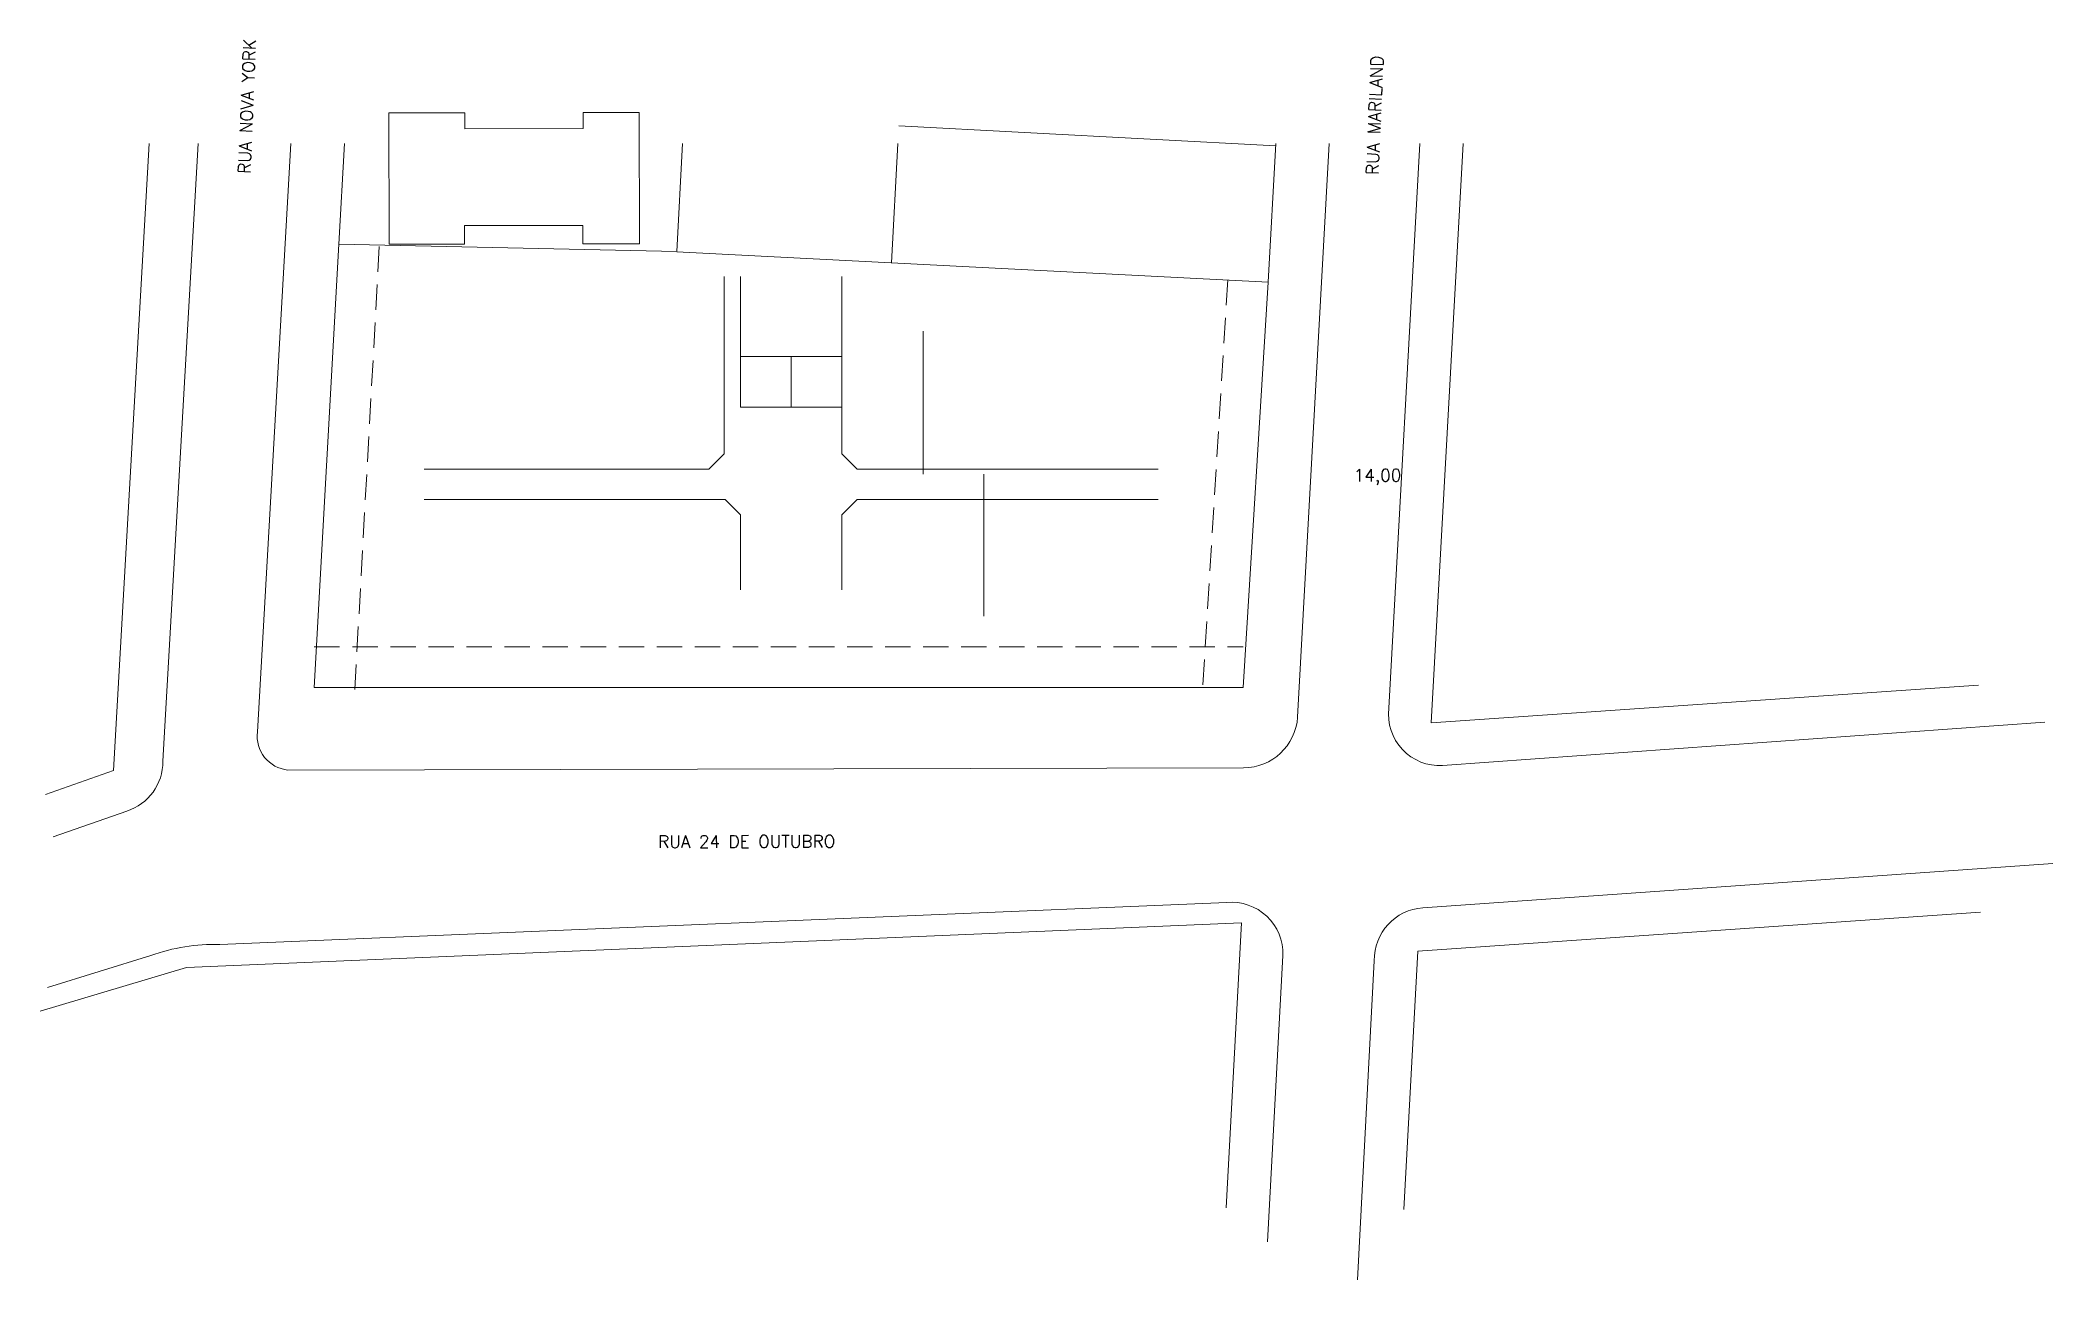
# Model space of a CAD drawing. Header units: millimetres. Extents: x 898 to 1284, y 401 to 654.
# Drawn here: x 944.2 to 1142.6, y 532.1 to 654.2 of the extents above; entities that cross this region are included whole.
import ezdxf

# ---------------------------------------------------------------- set-up
doc = ezdxf.new("R2010")
doc.units = ezdxf.units.MM
doc.header["$LTSCALE"] = 10
doc.linetypes.add('DASHED2', pattern=[0.375, 0.25, -0.125])
for name, color, linetype, lineweight in [('curvas', 90, 'DASHED2', 9), ('edifica', 4, 'Continuous', 20), ('ESPECARQ', 16, 'Continuous', 20), ('lotes', 16, 'Continuous', 13), ('ruas', 16, 'Continuous', 20), ('terreno', 16, 'Continuous', 20), ('texto', 16, 'Continuous', 20)]:
    doc.layers.add(name, color=color, linetype=linetype, lineweight=lineweight)
doc.styles.get("Standard").update_dxf_attribs({"font": 'simplex.shx'})

msp = doc.modelspace()

# ---------------------------------------------------------------- texts
at = {"layer": 'curvas'}
msp.add_text('14,00', height=1.2158, rotation=0.08697, dxfattribs=at).set_placement((1073.693, 610.748))
at = {"layer": 'texto', "color": 3}
for s, rotation, p in [('RUA NOVA YORK', 87.64444, (964.962, 641.046)), ('RUA MARILAND', 87.64444, (1076.129, 640.93)), ('RUA 24 DE OUTUBRO', 0.08697, (1005.145, 574.648))]:
    msp.add_text(s, height=1.21581, rotation=rotation, dxfattribs=at).set_placement(p)

# ---------------------------------------------------------------- linework, layer by layer
at = {"layer": 'edifica'}
msp.add_lwpolyline([(978.598, 647.06), (986.094, 647.072), (986.096, 645.497), (997.751, 645.515), (997.748, 647.089), (1003.279, 647.098), (1003.298, 634.15), (997.722, 634.141), (997.72, 635.968), (986.065, 635.951), (986.068, 634.124), (978.618, 634.112)], close=True, dxfattribs=at)
at = {"layer": 'ESPECARQ'}
for p, q in [((1011.642, 630.944), (1011.642, 613.466)), ((1013.242, 623.066), (1013.242, 630.944)), ((1023.242, 623.066), (1023.242, 630.944)), ((1031.242, 611.466, 8), (1031.242, 625.566, 8)), ((1023.242, 618.066), (1023.242, 613.466)), ((1011.642, 613.466), (1010.142, 611.966)), ((1023.242, 613.466), (1024.742, 611.966)), ((982.068, 611.966), (1010.142, 611.966)), ((1024.742, 611.966), (1054.416, 611.966)), ((1037.242, 597.466, 8), (1037.242, 611.466, 8)), ((982.068, 608.966), (1011.742, 608.966)), ((1011.742, 608.966), (1013.242, 607.466)), ((1024.742, 608.966), (1023.242, 607.466)), ((1024.742, 608.966), (1054.416, 608.966)), ((1013.242, 607.466), (1013.242, 600.066)), ((1023.242, 607.466), (1023.242, 600.066))]:
    msp.add_line(p, q, dxfattribs=at)
for points in [[(1013.242, 618.066), (1018.242, 618.066), (1018.242, 623.066), (1013.242, 623.066)], [(1018.242, 618.066), (1023.242, 618.066), (1023.242, 623.066), (1018.242, 623.066)]]:
    msp.add_lwpolyline(points, close=True, dxfattribs=at)
at = {"layer": 'lotes'}
for p, q in [((1028.872, 645.79), (1066, 643.826)), ((1007.529, 644.054), (1006.982, 633.4)), ((1028.129, 632.297), (1028.777, 644.054))]:
    msp.add_line(p, q, dxfattribs=at)
for points in [[(954.979, 644.054), (951.47, 582.278), (944.751, 579.887)], [(973.669, 634.119), (974.239, 644.054)], [(1066.013, 644.054), (1065.266, 630.378)], [(1084.468, 644.054), (1081.321, 586.96), (1135.258, 590.682)], [(1061.113, 539.185), (1062.635, 567.271), (958.667, 562.858), (944.249, 558.543)], [(1078.611, 539.022), (1080.012, 564.48), (1135.456, 568.317)]]:
    msp.add_lwpolyline(points, dxfattribs=at)
at = {"layer": 'ruas'}
for points in [[(959.796, 644.054), (956.335, 583.174, -0.3301283), (952.78, 578.267), (945.52, 575.713)], [(1071.268, 644.054), (1068.162, 587.512, -0.3899551), (1062.839, 582.52), (968.638, 582.31, -0.4193437), (965.654, 586.063), (968.958, 644.054)], [(1080.212, 644.054), (1077.14, 588.395, 0.4651916), (1082.451, 582.747), (1141.779, 587.029)], [(1142.575, 573.099), (1080.507, 568.738, 0.3998417), (1075.718, 563.519), (1074.049, 532.089)], [(1065.194, 535.835), (1066.694, 564.037, 0.4545534), (1061.179, 569.264), (961.934, 565.13, 0.0942815), (955.147, 564.028), (944.952, 560.887)]]:
    msp.add_lwpolyline(points, format="xyb", dxfattribs=at)
at = {"layer": 'terreno'}
for p, q in [((973.669, 634.119), (971.254, 590.454)), ((1006.982, 633.4), (973.669, 634.119)), ((1065.266, 630.378), (1006.981, 633.384)), ((1062.808, 590.454), (1065.266, 630.378)), ((971.254, 590.454), (1062.808, 590.454))]:
    msp.add_line(p, q, dxfattribs=at)
at = {"layer": 'terreno', "linetype": 'DASHED2'}
for p, q in [((977.663, 633.898), (975.248, 590.233)), ((1058.816, 590.7), (1061.273, 630.624)), ((971.254, 594.454), (1062.808, 594.454))]:
    msp.add_line(p, q, dxfattribs=at)

msp.set_redraw_order([(e.dxf.handle, doc.entitydb.next_handle()) for e in msp.query("TEXT MTEXT ATTDEF DIMENSION ARC_DIMENSION")])  # texts and dimensions are drawn at this point

doc.saveas('drawing.dxf')
